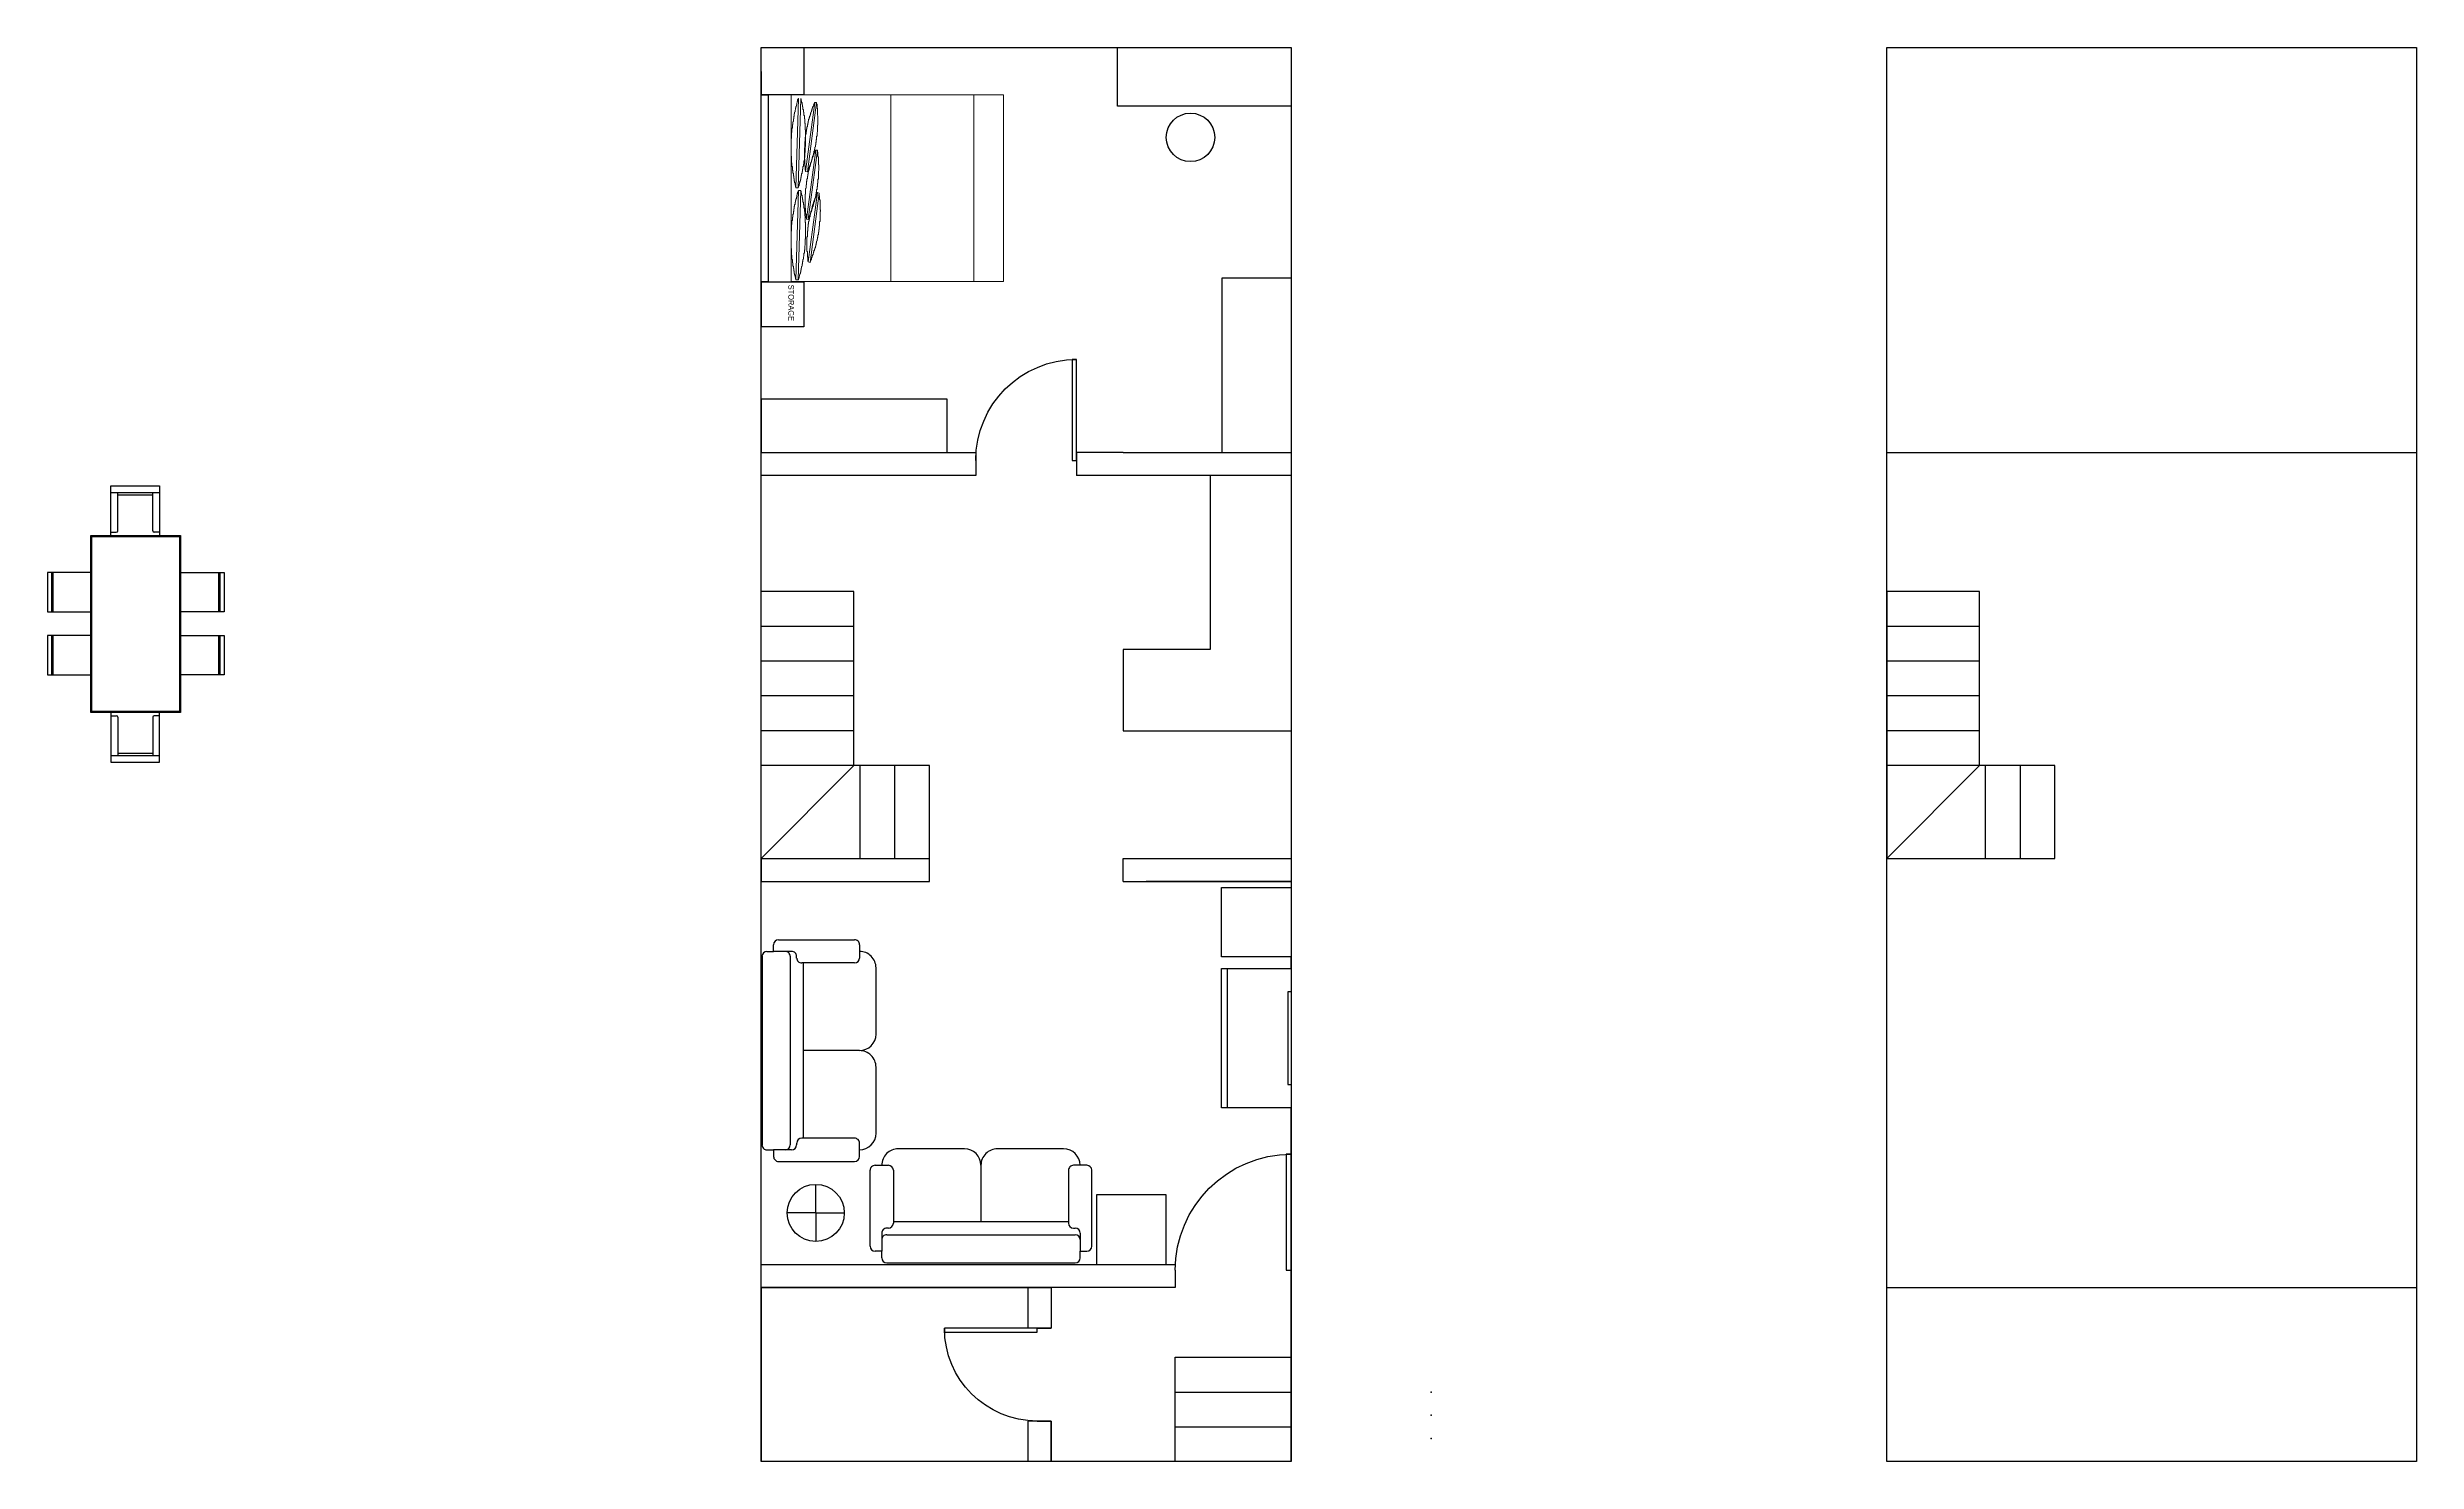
# Model space of a CAD drawing. Header units: metres. Extents: x 29 to 131, y 49 to 62.
# Drawn here: x 29.18 to 49.61, y 49.57 to 61.76 of the extents above; entities that cross this region are included whole.
import ezdxf

# ---------------------------------------------------------------- set-up
doc = ezdxf.new("R2010")
doc.units = ezdxf.units.M
doc.header["$MEASUREMENT"] = 0
doc.layers.add('A_FURNITURE', color=251, linetype='Continuous', lineweight=9)
for name, color, linetype in [('kitchen', 50, 'Continuous'), ('last room', 210, 'Continuous'), ('LIVING', 90, 'Continuous'), ('OUTER', 4, 'Continuous'), ('Outer line', 12, 'Continuous')]:
    doc.layers.add(name, color=color, linetype=linetype)
doc.styles.add('ARIAL', font='ARIALN.TTF')

# ---------------------------------------------------------------- blocks, each defined once
blk = doc.blocks.new('*U2')
for p, q in [((0, 0), (0, -6)), ((40, 0), (40, -6))]:
    blk.add_line(p, q)
blk.add_lwpolyline([(0, 0), (0, 40), (1.75, 40), (1.75, 0)], close=True)
blk.add_arc((0, 0), 40, 0, 90)
blk = doc.blocks.new('A$C02A636C4')
for p, q in [((0, 0.572), (0, 0.126)), ((0.068, 0.601), (0.029, 0.601)), ((0.068, 0.64), (0.068, 0.601)), ((0.068, 0.533), (0.068, 0.601)), ((1.203, 0.669), (0.097, 0.669)), ((1.232, 0.64), (1.232, 0.601)), ((1.232, 0.601), (1.271, 0.601)), ((1.232, 0.533), (1.232, 0.601)), ((1.3, 0.572), (1.3, 0.126)), ((0.068, 0.495), (0.068, 0.543)), ((1.203, 0.504), (0.097, 0.504)), ((0.107, 0.466), (0.097, 0.466)), ((0.136, 0.126), (0.136, 0.436)), ((1.164, 0.427), (0.136, 0.427)), ((0.65, 0.097), (0.65, 0.427)), ((1.164, 0.126), (1.164, 0.436)), ((1.193, 0.466), (1.203, 0.466)), ((1.232, 0.495), (1.232, 0.543)), ((0.029, 0.097), (0.107, 0.097)), ((0.165, 0), (0.553, 0)), ((0.747, 0), (1.135, 0)), ((1.271, 0.097), (1.193, 0.097))]:
    blk.add_line(p, q)
for centre, radius, start, end in [((0.029, 0.572), 0.0291, 90, 180), ((0.097, 0.64), 0.0291, 90, 180), ((1.203, 0.64), 0.0291, 0, 90), ((1.271, 0.572), 0.0291, 0, 90), ((0.097, 0.533), 0.0291, 180, 270), ((0.097, 0.495), 0.0291, 180, 270), ((0.107, 0.436), 0.0291, 0, 90), ((1.193, 0.436), 0.0291, 90, 180), ((1.203, 0.533), 0.0291, 270, 0), ((1.203, 0.495), 0.0291, 270, 0), ((0.029, 0.126), 0.0291, 180, 270), ((0.165, 0.097), 0.097, 180, 270), ((0.107, 0.126), 0.0291, 270, 0), ((0.553, 0.097), 0.097, 270, 0), ((0.747, 0.097), 0.097, 180, 270), ((1.135, 0.097), 0.097, 270, 0), ((1.193, 0.126), 0.0291, 180, 270), ((1.271, 0.126), 0.0291, 270, 0)]:
    blk.add_arc(centre, radius, start, end)
blk = doc.blocks.new('A$C317A697B')
for p, q in [((-116, 441), (-514, 441)), ((-514, 441), (-514, 0)), ((-116, 398), (-514, 398)), ((-116, 385), (-514, 385)), ((-116, 0), (-116, 441)), ((523, 441), (125, 441)), ((125, 441), (125, 0)), ((523, 398), (125, 398)), ((523, 385), (125, 385)), ((523, 0), (523, 441)), ((-899, -912), (-899, 0)), ((-899, 0), (899, 0)), ((899, 0), (899, -912)), ((-899, -205), (-1402, -205)), ((-1402, -205), (-1402, -699)), ((-1336, -205), (-1336, -699)), ((-932, -205), (-932, -259)), ((-889, -902), (-889, -10)), ((-889, -10), (889, -10)), ((889, -10), (889, -902)), ((899, -205), (1402, -205)), ((932, -205), (932, -259)), ((1336, -205), (1336, -699)), ((1402, -205), (1402, -699)), ((-946, -274), (-1336, -274)), ((-1311, -274), (-1311, -630)), ((946, -274), (1336, -274)), ((1311, -274), (1311, -630)), ((-1402, -699), (-899, -699)), ((-946, -630), (-1336, -630)), ((-932, -699), (-932, -645)), ((1402, -699), (899, -699)), ((932, -699), (932, -645)), ((946, -630), (1336, -630)), ((899, -912), (-899, -912)), ((889, -902), (-889, -902)), ((-514, -1353), (-514, -912)), ((-116, -912), (-116, -1353)), ((125, -1353), (125, -912)), ((523, -912), (523, -1353)), ((-116, -1297), (-514, -1297)), ((-116, -1309), (-514, -1309)), ((-116, -1353), (-514, -1353)), ((523, -1297), (125, -1297)), ((523, -1309), (125, -1309)), ((523, -1353), (125, -1353))]:
    blk.add_line(p, q)
for centre, start, end in [((-946, -259), 270, 0), ((946, -259), 180, 270), ((-946, -645), 0, 90), ((946, -645), 90, 180)]:
    blk.add_arc(centre, 14.7, start, end)
blk = doc.blocks.new('A$C40209d2d')
at = {"layer": 'A_FURNITURE', "linetype": 'Continuous', "lineweight": 5}
for points in [[(0, 0), (0, 66), (75, 66), (75, 0)], [(39.8, 0), (39.8, 66), (10.46, 66), (10.46, 0)]]:
    blk.add_lwpolyline(points, close=True, dxfattribs=at)
for points in [[(65.06, 34.73), (68.33, 59.22), (68.94, 59.04)], [(65.72, 50.67), (65.72, 50.98), (65.84, 50.98), (65.84, 51.64), (66.03, 51.76), (66.03, 52.25), (66.15, 52.37), (66.15, 52.86), (66.33, 53.04), (66.33, 53.46), (66.45, 53.46), (66.45, 53.95), (66.63, 54.13), (66.63, 54.55), (66.75, 54.55), (66.75, 55.04), (66.94, 55.04), (66.94, 55.52), (67.12, 55.65), (67.12, 55.95), (67.24, 56.13), (67.24, 56.43), (67.42, 56.62), (67.42, 56.92), (67.54, 56.92), (67.54, 57.34), (67.72, 57.34), (67.72, 57.65), (67.85, 57.83), (67.85, 58.13), (68.03, 58.13), (68.03, 58.62), (68.15, 58.62), (68.15, 58.92), (68.33, 58.92), (68.33, 59.22)], [(68.33, 43.09), (68.33, 42.49), (68.15, 42.31), (68.15, 41.7), (68.03, 41.7), (68.03, 41.09), (67.85, 41.09), (67.85, 40.61), (67.72, 40.43), (67.72, 40), (67.54, 39.82), (67.54, 39.52), (67.42, 39.34), (67.42, 38.91), (67.24, 38.91), (67.24, 38.43), (67.12, 38.43), (67.12, 37.94), (66.94, 37.94), (66.94, 37.52), (66.75, 37.33), (66.75, 37.03), (66.63, 37.03), (66.63, 36.55), (66.45, 36.55), (66.45, 36.24), (66.33, 36.12), (66.33, 35.76), (66.15, 35.76), (66.15, 35.33), (66.03, 35.33), (66.03, 35.03), (65.84, 34.85), (65.84, 34.55), (65.72, 34.55), (68.94, 59.04)], [(68.94, 59.04), (68.94, 58.74), (69.12, 58.74), (69.12, 57.34), (69.24, 57.34), (69.24, 55.34), (69.42, 55.34), (69.42, 50.25), (69.24, 50.07), (69.24, 48.19), (69.12, 48.07), (69.12, 46.79), (68.94, 46.79), (68.94, 45.7), (68.82, 45.58), (68.82, 44.79), (68.63, 44.61), (68.63, 43.88), (68.51, 43.88), (68.51, 43.09), (68.33, 43.09)], [(70.03, 51.95), (70.03, 53.16), (70.21, 53.34), (70.21, 54.74), (70.33, 54.86), (70.33, 55.95), (70.51, 55.95), (70.51, 57.04), (70.63, 57.22), (70.63, 58.01), (70.82, 58.13), (70.82, 58.92), (71, 59.04), (71, 59.71), (71.12, 59.83), (71.12, 60.5), (71.3, 60.62), (71.3, 61.22), (71.42, 61.22), (71.42, 61.89), (71.6, 62.01), (71.6, 62.5), (71.73, 62.62), (71.73, 63.1), (71.91, 63.28), (71.91, 63.64), (72.03, 63.64), (72.03, 64.12), (72.21, 64.3), (72.21, 64.73), (72.39, 64.73), (72.39, 65.21), (72.51, 65.33)], [(71.6, 33.76), (72.51, 65.33), (73.3, 65.33)], [(73.3, 65.33), (72.39, 33.76), (72.39, 33.76)], [(73.3, 65.33), (73.3, 65.21), (73.48, 65.03), (73.48, 64.61), (73.61, 64.42), (73.61, 63.82), (73.79, 63.64), (73.79, 63.1), (73.91, 63.1), (73.91, 62.31), (74.09, 62.19), (74.09, 61.4), (74.21, 61.4), (74.21, 60.5), (74.39, 60.5), (74.39, 59.4), (74.51, 59.4), (74.51, 58.13), (74.7, 58.01), (74.7, 56.62), (74.88, 56.62), (74.88, 54.43), (75, 54.25), (75, 48.19), (74.88, 48.19), (74.88, 47.28)], [(75, 66), (75, 0)], [(65.06, 34.73), (65.06, 35.46), (64.94, 35.64), (64.94, 37.03), (64.75, 37.21), (64.75, 40.61), (64.63, 40.73), (64.63, 41.22), (64.75, 41.22), (64.75, 44.79), (64.94, 44.79), (64.94, 46.37), (65.06, 46.37), (65.06, 47.58), (65.24, 47.58), (65.24, 48.49), (65.36, 48.49), (65.36, 49.46), (65.54, 49.46), (65.54, 50.25), (65.72, 50.37), (65.72, 50.67)], [(71.6, 33.76), (71.6, 34.06), (71.42, 34.06), (71.42, 34.73), (71.3, 34.85), (71.3, 35.46), (71.12, 35.46), (71.12, 36.24), (71, 36.24), (71, 37.03), (70.82, 37.03), (70.82, 37.94), (70.63, 37.94), (70.63, 38.73), (70.51, 38.91), (70.51, 40), (70.33, 40), (70.33, 41.22), (70.21, 41.22), (70.21, 42.79), (70.03, 42.79), (70.03, 44.97), (69.91, 45.1), (69.91, 50.86), (70.03, 50.98), (70.03, 51.95)], [(65.72, 19.51), (68.94, 44), (69.6, 43.88)], [(66.33, 35.64), (66.33, 35.94), (66.45, 35.94), (66.45, 36.55), (66.63, 36.55), (66.63, 37.21), (66.75, 37.33), (66.75, 37.82), (66.94, 37.94), (66.94, 38.43), (67.12, 38.43), (67.12, 38.91), (67.24, 39.03), (67.24, 39.52), (67.42, 39.52), (67.42, 40), (67.54, 40), (67.54, 40.43), (67.72, 40.43), (67.72, 40.91), (67.85, 41.09), (67.85, 41.4), (68.03, 41.4), (68.03, 41.82), (68.15, 41.82), (68.15, 42.31), (68.33, 42.31), (68.33, 42.61), (68.51, 42.79), (68.51, 43.09), (68.63, 43.09), (68.63, 43.4), (68.82, 43.52), (68.82, 43.7), (68.94, 43.88), (68.94, 44)], [(68.94, 27.88), (68.94, 27.27), (68.82, 27.27), (68.82, 26.6), (68.63, 26.6), (68.63, 26), (68.51, 26), (68.51, 25.39), (68.33, 25.39), (68.33, 24.91), (68.15, 24.78), (68.15, 24.3), (68.03, 24.3), (68.03, 23.81), (67.85, 23.81), (67.85, 23.21), (67.72, 23.21), (67.72, 22.91), (67.54, 22.72), (67.54, 22.42), (67.42, 22.3), (67.42, 22), (67.24, 21.81), (67.24, 21.51), (67.12, 21.33), (67.12, 21.03), (66.94, 21.03), (66.94, 20.72), (66.75, 20.6), (66.75, 20.24), (66.63, 20.12), (66.63, 19.93), (66.45, 19.81), (66.45, 19.51), (66.33, 19.51), (69.6, 43.88)], [(69.6, 43.88), (69.6, 43.52), (69.73, 43.52), (69.73, 42.12), (69.91, 42.12), (69.91, 40.12), (70.03, 40), (70.03, 35.15), (69.91, 35.15), (69.91, 33.15), (69.73, 32.97), (69.73, 31.76), (69.6, 31.76), (69.6, 30.67), (69.42, 30.48), (69.42, 29.76), (69.24, 29.57), (69.24, 28.79), (69.12, 28.79), (69.12, 28), (68.94, 28), (68.94, 27.88)], [(74.88, 47.28), (74.88, 46), (74.7, 45.88), (74.7, 44.49), (74.51, 44.31), (74.51, 43.22), (74.39, 43.22), (74.39, 42.12), (74.21, 42.12), (74.21, 41.22), (74.09, 41.09), (74.09, 40.31), (73.91, 40.31), (73.91, 39.52), (73.79, 39.34), (73.79, 38.73), (73.61, 38.73), (73.61, 37.94), (73.48, 37.94), (73.48, 37.33), (73.3, 37.33), (73.3, 36.73), (73.12, 36.73), (73.12, 36.12), (73, 36.12), (73, 35.46), (72.82, 35.46), (72.82, 35.03), (72.7, 34.85), (72.7, 34.36), (72.51, 34.36), (72.51, 33.94), (72.39, 33.94), (72.39, 33.76)], [(65.06, 34.73), (65.72, 34.55), (65.72, 34.55)], [(65.72, 19.51), (65.72, 20.24), (65.54, 20.24), (65.54, 21.81), (65.36, 22), (65.36, 24.78), (65.24, 24.78), (65.24, 26.79), (65.36, 26.97), (65.36, 29.76), (65.54, 29.76), (65.54, 31.27), (65.72, 31.27), (65.72, 32.36), (65.84, 32.55), (65.84, 33.45), (66.03, 33.45), (66.03, 34.36), (66.15, 34.36), (66.15, 35.15), (66.33, 35.15), (66.33, 35.64)], [(71.6, 33.76), (72.39, 33.76)], [(66.03, 2.72), (69.24, 27.27), (69.91, 27.09)], [(66.63, 18.72), (66.63, 19.21), (66.75, 19.21), (66.75, 19.81), (66.94, 19.93), (66.94, 20.42), (67.12, 20.6), (67.12, 21.03), (67.24, 21.21), (67.24, 21.69), (67.42, 21.69), (67.42, 22.12), (67.54, 22.3), (67.54, 22.72), (67.72, 22.72), (67.72, 23.21), (67.85, 23.21), (67.85, 23.69), (68.03, 23.81), (68.03, 24.12), (68.15, 24.3), (68.15, 24.6), (68.33, 24.6), (68.33, 25.09), (68.51, 25.09), (68.51, 25.57), (68.63, 25.57), (68.63, 25.88), (68.82, 25.88), (68.82, 26.3), (68.94, 26.3), (68.94, 26.6), (69.12, 26.79), (69.12, 27.09), (69.24, 27.09), (69.24, 27.27)], [(69.24, 11.08), (69.24, 10.66), (69.12, 10.48), (69.12, 10.05), (68.94, 9.87), (68.94, 9.26), (68.82, 9.26), (68.82, 8.6), (68.63, 8.6), (68.63, 8.17), (68.51, 7.99), (68.51, 7.57), (68.33, 7.57), (68.33, 7.08), (68.15, 7.08), (68.15, 6.6), (68.03, 6.47), (68.03, 6.17), (67.85, 5.99), (67.85, 5.69), (67.72, 5.5), (67.72, 5.2), (67.54, 5.08), (67.54, 4.72), (67.42, 4.72), (67.42, 4.29), (67.24, 4.29), (67.24, 3.99), (67.12, 3.81), (67.12, 3.5), (66.94, 3.5), (66.94, 3.2), (66.75, 3.02), (66.75, 2.72), (66.63, 2.72), (66.63, 2.67), (69.91, 27.09)], [(69.91, 27.09), (69.91, 26.6), (70.03, 26.6), (70.03, 25.21), (70.21, 25.09), (70.21, 22.91), (70.33, 22.72), (70.33, 18.84), (70.21, 18.72), (70.21, 16.54), (70.03, 16.54), (70.03, 15.14), (69.91, 14.96), (69.91, 13.93), (69.73, 13.93), (69.73, 12.96), (69.6, 12.96), (69.6, 12.17), (69.42, 12.05), (69.42, 11.26), (69.24, 11.26), (69.24, 11.08)], [(70.03, 19.33), (70.03, 20.42), (70.21, 20.6), (70.21, 22.12), (70.33, 22.12), (70.33, 23.21), (70.51, 23.39), (70.51, 24.48), (70.63, 24.48), (70.63, 25.39), (70.82, 25.39), (70.82, 26.3), (71, 26.3), (71, 27.09), (71.12, 27.09), (71.12, 27.69), (71.3, 27.88), (71.3, 28.48), (71.42, 28.48), (71.42, 29.27), (71.6, 29.27), (71.6, 29.88), (71.73, 29.88), (71.73, 30.48), (71.91, 30.48), (71.91, 30.97), (72.03, 31.15), (72.03, 31.58), (72.21, 31.58), (72.21, 32.06), (72.39, 32.24), (72.39, 32.67), (72.51, 32.67), (72.51, 32.85)], [(71.6, 1.27), (72.51, 32.85), (73.3, 32.85)], [(73.3, 32.85), (72.39, 1.27), (72.39, 1.27)], [(73.3, 32.85), (73.3, 32.55), (73.48, 32.55), (73.48, 31.88), (73.61, 31.88), (73.61, 31.15), (73.79, 31.15), (73.79, 30.48), (73.91, 30.36), (73.91, 29.57), (74.09, 29.57), (74.09, 28.79), (74.21, 28.67), (74.21, 27.69), (74.39, 27.69), (74.39, 26.79), (74.51, 26.6), (74.51, 25.39), (74.7, 25.39), (74.7, 24), (74.88, 23.81), (74.88, 21.69), (75, 21.69), (75, 15.63), (74.88, 15.45), (74.88, 14.66)], [(66.03, 2.72), (66.03, 3.2), (65.84, 3.32), (65.84, 4.72), (65.72, 4.9), (65.72, 7.2), (65.54, 7.38), (65.54, 10.78), (65.72, 10.78), (65.72, 13.14), (65.84, 13.27), (65.84, 14.66), (66.03, 14.66), (66.03, 15.75), (66.15, 15.93), (66.15, 16.72), (66.33, 16.84), (66.33, 17.63), (66.45, 17.63), (66.45, 18.42), (66.63, 18.54), (66.63, 18.72)], [(65.72, 19.51), (66.33, 19.51), (66.33, 19.51)], [(71.6, 1.27), (71.6, 1.39), (71.42, 1.39), (71.42, 2.18), (71.3, 2.18), (71.3, 2.72), (71.12, 2.72), (71.12, 3.5), (71, 3.5), (71, 4.29), (70.82, 4.29), (70.82, 5.2), (70.63, 5.2), (70.63, 6.17), (70.51, 6.17), (70.51, 7.2), (70.33, 7.38), (70.33, 8.48), (70.21, 8.48), (70.21, 10.05), (70.03, 10.17), (70.03, 12.36), (69.91, 12.36), (69.91, 18.24), (70.03, 18.24), (70.03, 19.33)], [(74.88, 14.66), (74.88, 13.27), (74.7, 13.27), (74.7, 11.75), (74.51, 11.75), (74.51, 10.48), (74.39, 10.48), (74.39, 9.57), (74.21, 9.38), (74.21, 8.48), (74.09, 8.48), (74.09, 7.69), (73.91, 7.57), (73.91, 6.78), (73.79, 6.78), (73.79, 6.17), (73.61, 5.99), (73.61, 5.38), (73.48, 5.2), (73.48, 4.72), (73.3, 4.6), (73.3, 4.11), (73.12, 3.99), (73.12, 3.5), (73, 3.32), (73, 2.9), (72.82, 2.72), (72.82, 2.36), (72.7, 2.36), (72.7, 1.7), (72.51, 1.7), (72.51, 1.27), (72.39, 1.27)], [(66.03, 2.72), (66.63, 2.67), (66.63, 2.67)]]:
    blk.add_lwpolyline(points, dxfattribs=at)

msp = doc.modelspace()

# ---------------------------------------------------------------- linework, layer by layer
at = {"layer": 'kitchen'}
for p, q in [((35.339, 54.773), (35.339, 58.273)), ((35.339, 58.273), (36.789, 58.273)), ((35.339, 58.273), (36.789, 58.273)), ((36.789, 58.273), (37.089, 58.273)), ((37.089, 58.273), (37.189, 58.273)), ((37.189, 58.273), (37.189, 58.073)), ((38.159, 58.273), (38.059, 58.273)), ((38.059, 58.273), (38.059, 58.073)), ((38.459, 58.273), (38.159, 58.273)), ((38.459, 58.273), (39.909, 58.273)), ((39.909, 58.273), (39.909, 54.773)), ((45.044, 58.273), (49.614, 58.273)), ((37.189, 58.073), (35.339, 58.073)), ((39.909, 58.073), (38.059, 58.073)), ((39.909, 58.073), (39.209, 58.073)), ((39.209, 58.073), (39.209, 56.573)), ((36.139, 57.073), (35.339, 57.073)), ((36.139, 55.573), (36.139, 57.073)), ((45.844, 57.073), (45.044, 57.073)), ((45.044, 57.073), (45.044, 54.773)), ((45.844, 55.573), (45.844, 57.073)), ((36.139, 56.773), (35.339, 56.773)), ((45.844, 56.773), (45.044, 56.773)), ((36.139, 56.473), (35.339, 56.473)), ((38.459, 56.573), (38.459, 55.873)), ((39.209, 56.573), (38.459, 56.573)), ((45.844, 56.473), (45.044, 56.473)), ((36.139, 56.173), (35.339, 56.173)), ((45.844, 56.173), (45.044, 56.173)), ((36.139, 55.873), (35.339, 55.873)), ((38.459, 55.873), (39.909, 55.873)), ((45.844, 55.873), (45.044, 55.873)), ((36.139, 55.573), (35.339, 54.773)), ((36.139, 55.573), (35.339, 55.573)), ((36.789, 55.573), (36.139, 55.573)), ((36.189, 55.573), (36.189, 54.773)), ((36.789, 55.573), (36.489, 55.573)), ((36.489, 55.573), (36.489, 54.773)), ((36.789, 54.773), (36.789, 55.573)), ((45.844, 55.573), (45.044, 54.773)), ((45.844, 55.573), (45.044, 55.573)), ((46.494, 55.573), (45.844, 55.573)), ((45.894, 55.573), (45.894, 54.773)), ((46.494, 55.573), (46.194, 55.573)), ((46.194, 55.573), (46.194, 54.773)), ((46.494, 54.773), (46.494, 55.573)), ((45.044, 54.773), (46.494, 54.773))]:
    msp.add_line(p, q, dxfattribs=at)
at = {"layer": 'last room'}
for p, q in [((35.339, 58.273), (35.339, 61.763)), ((35.339, 61.763), (39.909, 61.763)), ((38.41, 61.258), (38.41, 61.758)), ((39.909, 61.763), (39.909, 58.273)), ((39.91, 61.258), (38.41, 61.258)), ((39.91, 59.773), (39.31, 59.773)), ((39.31, 59.773), (39.31, 58.273)), ((35.339, 58.273), (35.339, 59.473))]:
    msp.add_line(p, q, dxfattribs=at)
at = {"layer": 'last room', "ltscale": 3}
for points in [[(35.339, 61.763), (35.706, 61.763), (35.706, 61.355), (35.34, 61.355)], [(35.339, 61.355), (35.4, 61.355), (35.4, 59.744), (35.339, 59.744)], [(35.34, 59.744), (35.706, 59.744), (35.706, 59.355), (35.34, 59.355)]]:
    msp.add_lwpolyline(points, close=True, dxfattribs=at)
at = {"layer": 'last room'}
msp.add_lwpolyline([(35.34, 58.273), (35.34, 58.735), (36.94, 58.735), (36.94, 58.273)], dxfattribs=at)
msp.add_circle((39.041, 60.988), 0.209, dxfattribs=at)
at = {"layer": 'LIVING'}
for p, q in [((35.339, 51.273), (35.339, 54.773)), ((35.339, 54.773), (36.789, 54.773)), ((35.339, 54.773), (35.339, 54.573)), ((36.789, 54.573), (36.789, 54.773)), ((38.459, 54.573), (38.459, 54.773)), ((38.459, 54.773), (39.909, 54.773)), ((39.909, 54.773), (39.909, 51.073)), ((35.339, 54.573), (36.789, 54.573)), ((38.459, 54.573), (39.909, 54.573)), ((39.909, 54.573), (38.659, 54.573)), ((39.309, 53.923), (39.309, 54.523)), ((39.309, 54.523), (39.909, 54.523)), ((39.909, 53.923), (39.309, 53.923)), ((39.309, 52.623), (39.309, 53.823)), ((39.309, 53.823), (39.909, 53.823)), ((39.359, 52.623), (39.359, 53.823)), ((39.909, 53.823), (39.909, 53.923)), ((39.909, 53.823), (39.909, 53.623)), ((39.909, 53.623), (39.879, 53.623)), ((39.879, 53.623), (39.879, 52.823)), ((39.909, 53.623), (39.909, 53.623)), ((39.909, 53.623), (39.909, 52.823)), ((39.879, 52.823), (39.909, 52.823)), ((39.909, 52.623), (39.309, 52.623)), ((39.909, 52.223), (39.909, 52.623)), ((35.809, 51.717), (35.809, 51.963)), ((35.809, 51.717), (35.563, 51.717)), ((35.809, 51.717), (36.055, 51.717)), ((35.809, 51.717), (35.809, 51.471)), ((38.831, 51.873), (38.231, 51.873)), ((38.231, 51.873), (38.231, 51.273)), ((38.831, 51.273), (38.831, 51.873)), ((35.339, 51.073), (35.339, 51.273)), ((35.339, 51.273), (38.911, 51.273)), ((39.909, 51.073), (39.909, 51.273))]:
    msp.add_line(p, q, dxfattribs=at)
msp.add_circle((35.809, 51.717), 0.246, dxfattribs=at)
at = {"layer": 'OUTER'}
for p, q in [((38.909, 51.073), (35.339, 51.073)), ((35.339, 51.073), (35.339, 49.573)), ((35.339, 51.073), (37.339, 51.073)), ((37.339, 51.073), (37.839, 51.073)), ((37.839, 51.073), (37.639, 51.073)), ((37.639, 51.073), (37.639, 50.723)), ((37.839, 51.073), (37.839, 50.723)), ((39.909, 49.573), (39.909, 51.073)), ((45.044, 51.073), (49.614, 51.073)), ((37.839, 50.723), (37.639, 50.723)), ((38.909, 49.573), (38.909, 50.473)), ((38.909, 50.173), (38.909, 50.473)), ((38.909, 50.473), (39.909, 50.473)), ((38.909, 49.873), (38.909, 50.173)), ((38.909, 50.173), (39.909, 50.173)), ((37.839, 49.923), (37.639, 49.923)), ((37.639, 49.923), (37.639, 49.573)), ((37.839, 49.573), (37.839, 49.923)), ((37.839, 49.923), (37.839, 49.573)), ((38.909, 49.573), (38.909, 49.873)), ((38.909, 49.873), (39.909, 49.873)), ((39.909, 49.573), (35.339, 49.573)), ((39.909, 49.573), (38.909, 49.573))]:
    msp.add_line(p, q, dxfattribs=at)
for p in [(39.909, 50.773), (39.909, 50.473), (39.909, 50.173), (41.117, 50.173), (39.909, 49.873), (41.117, 49.973), (41.117, 49.773)]:
    msp.add_point(p, dxfattribs=at)
at = {"layer": 'Outer line'}
for p, q in [((35.339, 49.573), (35.339, 61.763)), ((35.339, 61.763), (39.909, 61.763)), ((39.909, 61.763), (39.909, 49.573)), ((45.044, 49.573), (45.044, 61.763)), ((45.044, 61.763), (49.614, 61.763)), ((49.614, 61.763), (49.614, 49.573)), ((39.909, 49.573), (35.339, 49.573)), ((49.614, 49.573), (45.044, 49.573))]:
    msp.add_line(p, q, dxfattribs=at)

# ---------------------------------------------------------------- block references
at = {"layer": 'kitchen', "xscale": -0.0217499999999998, "yscale": 0.0217499999999998, "zscale": 0.0217499999999998}
msp.add_blockref('*U2', (38.059, 58.204), dxfattribs=at)
at = {"layer": 'kitchen', "xscale": 0.0008491478822152177, "yscale": 0.0008491478822152177, "zscale": 0.0008491478822152177, "rotation": 90}
msp.add_blockref('A$C317A697B', (29.558, 56.793), dxfattribs=at)
at = {"layer": 'last room', "ltscale": 3, "xscale": 0.02439999999999718, "yscale": 0.02439999999999718, "zscale": 0.02439999999999718, "rotation": 180}
msp.add_blockref('A$C40209d2d', (37.427, 61.355), dxfattribs=at)
at = {"layer": 'LIVING', "xscale": 1.469691668675027, "yscale": 1.469691668675027, "zscale": 1.469691668675027}
for p, rotation in [((36.329, 52.161), 89.99999999999999), ((38.189, 52.27), 180)]:
    msp.add_blockref('A$C02A636C4', p, dxfattribs=dict(at, rotation=rotation))
at = {"layer": 'LIVING', "xscale": -0.02500000000000004, "yscale": 0.02500000000000004, "zscale": 0.02500000000000004}
msp.add_blockref('*U2', (39.909, 51.223), dxfattribs=at)
at = {"layer": 'OUTER', "xscale": -0.0200000000000001, "yscale": 0.0200000000000001, "zscale": 0.0200000000000001, "rotation": 90}
msp.add_blockref('*U2', (37.719, 50.723), dxfattribs=at)

# ---------------------------------------------------------------- texts
at = {"layer": 'last room', "insert": (35.572, 60.215), "char_height": 0.0488, "width": 1.30694, "attachment_point": 7, "rotation": 270, "style": 'ARIAL'}
msp.add_mtext('\\pxqc;STORAGE', dxfattribs=at)

doc.saveas('drawing.dxf')
